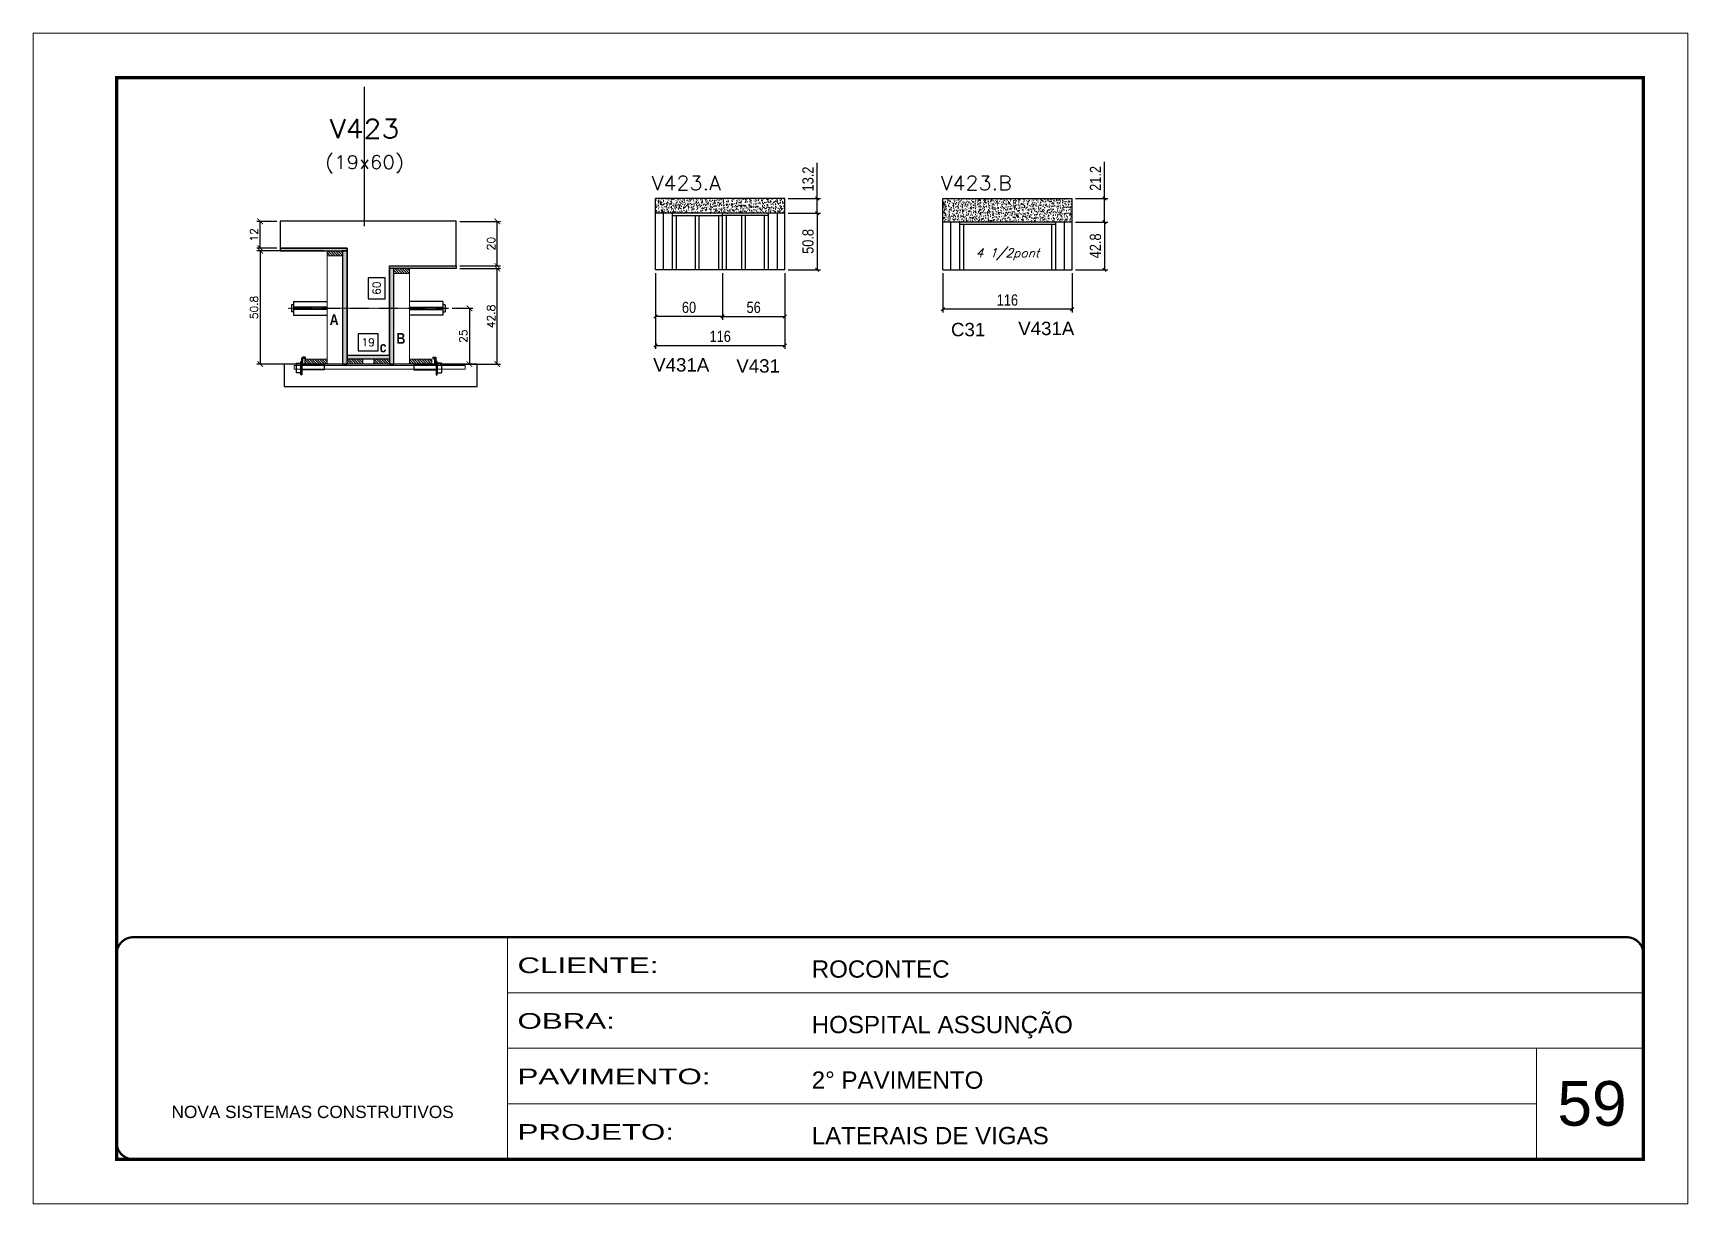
# Model space of a CAD drawing. Extents: x 137137 to 143418, y 10464 to 34486.
# Drawn here: x 140307 to 141792, y 17356 to 18406 of the extents above; entities that cross this region are included whole.
import ezdxf
from ezdxf.enums import TextEntityAlignment as Align

# ---------------------------------------------------------------- set-up
doc = ezdxf.new("R2010")
doc.units = 0
for name, pattern in [('CONTINUO', [0]), ('DASHED', [0.75, 0.5, -0.25]), ('HIDDEN', [0.375, 0.25, -0.125])]:
    doc.linetypes.add(name, pattern=pattern)
for name, color, linetype in [('5', 5, 'Continuous'), ('barrote', 251, 'Continuous'), ('COTA', 241, 'Continuous'), ('Cota Seção (2x)', 4, 'Continuous'), ('detalhes', 4, 'Continuous'), ('Painéis', 200, 'Continuous'), ('presilha', 1, 'Continuous'), ('SARR_2.2x7', 40, 'Continuous'), ('SARR_3.5x7', 81, 'Continuous'), ('TENSOR', 3, 'Continuous'), ('texto', 7, 'Continuous'), ('Texto de Titulo', 7, 'Continuous'), ('Texto Qtd Sarr', 242, 'Continuous')]:
    doc.layers.add(name, color=color, linetype=linetype)
for name, color, linetype, lineweight in [('CARIMBO', 255, 'Continuous', 9), ('CONCRETO', 251, 'Continuous', 25), ('Folhas', 255, 'Continuous', 9), ('Hachura', 251, 'Continuous', 9), ('Madeira', 126, 'Continuous', 18), ('SARRAFO DE PRESSAO', 251, 'DASHED', 9), ('SCO-___-LAJ', 2, 'Continuous', 0), ('Texto Seção', 7, 'Continuous', 15)]:
    doc.layers.add(name, color=color, linetype=linetype, lineweight=lineweight)
doc.styles.add('ARIAL', font='arial.ttf')
doc.styles.add('COTA TECNICA', font='techl___.ttf', dxfattribs={"height": 10})
doc.styles.add('REGUA-120', font='ROMANS.shx', dxfattribs={"height": 15})
doc.styles.add('Romans', font='romans.shx')
doc.styles.get("Standard").update_dxf_attribs({"font": 'arial.ttf'})
doc.styles.add('TECNICA', font='techb___.ttf', dxfattribs={"height": 10})
doc.styles.add('Tecnologia', font='')
doc.styles.get('Tecnologia').set_extended_font_data('Forgotten Futurist')
doc.dimstyles.new('Cota Seção (2x)', dxfattribs={"dimtxt": 7, "dimasz": 5, "dimexe": 3, "dimexo": 3, "dimgap": 2, "dimtad": 3, "dimdec": 1, "dimlfac": 0.5, "dimzin": 12, "dimdsep": 46, "dimtxsty": 'Romans', "dimblk": 'ARCHTICK', "dimcen": 0, "dimclrd": 4, "dimclre": 4, "dimclrt": 1, "dimadec": 1, "dimazin": 3, "dimtfac": 1, "dimtdec": 1, "dimtmove": 0, "dimatfit": 3, "dimldrblk": 'OBLIQUE', "dimfxl": 1, "dimtolj": 1, "dimtzin": 12, "dimarcsym": 0})
doc.dimstyles.new('Cota Seção interna', dxfattribs={"dimtxt": 7, "dimasz": 6, "dimexe": 0.18, "dimexo": 2, "dimgap": -4, "dimtad": 3, "dimdec": 1, "dimlfac": 0.5, "dimzin": 12, "dimdsep": 46, "dimtxsty": 'Romans', "dimblk": 'ARCHTICK', "dimcen": 0.09, "dimse1": 1, "dimse2": 1, "dimsd1": 1, "dimsd2": 1, "dimclrd": 180, "dimclre": 5, "dimclrt": 1, "dimadec": 0, "dimazin": 3, "dimtfac": 1, "dimtdec": 1, "dimtofl": 0, "dimtmove": 0, "dimatfit": 3, "dimldrblk": 'ARCHTICK', "dimfxl": 1, "dimtolj": 1, "dimtzin": 0, "dimarcsym": 0})
doc.dimstyles.new('PAINEL', dxfattribs={"dimtxt": 10, "dimasz": 3, "dimexe": 3, "dimexo": 3, "dimgap": 3, "dimtad": 1, "dimdec": 1, "dimzin": 12, "dimdsep": 46, "dimtxsty": 'COTA TECNICA', "dimblk1": 'OBLIQUE', "dimblk2": 'OBLIQUE', "dimsah": 1, "dimcen": 0.9, "dimclrd": 4, "dimclre": 4, "dimclrt": 240, "dimadec": 1, "dimazin": 3, "dimtfac": 1, "dimtdec": 1, "dimtmove": 0, "dimatfit": 3, "dimfxl": 1, "dimtolj": 1, "dimtzin": 12, "dimarcsym": 0})

msp = doc.modelspace()

# ---------------------------------------------------------------- texts
at = {"layer": '5', "linetype": 'Continuous'}
for s, rotation, p in [('V431A', 359.99996, (141191.32, 18134.86)), ('C31', 359.99996, (141131.01, 18133.88)), ('V431A', 0.00004, (140863.75, 18102.22)), ('V431', 0.00004, (140938.35, 18101.25))]:
    msp.add_text(s, height=12, rotation=rotation, dxfattribs=at).set_placement(p)
at = {"layer": 'CARIMBO', "style": 'ARIAL'}
msp.add_text('59', height=40, dxfattribs=at).set_placement((141675.15, 17425.87))
at = {"layer": 'detalhes', "style": 'TECNICA'}
for s, p in [('A', (140573.45, 18143.96)), ('B', (140633.41, 18127.12)), ('c', (140618.31, 18119.42))]:
    msp.add_text(s, height=9.6, dxfattribs=at).set_placement(p)
at = {"layer": 'texto', "color": 2, "insert": (141181.64, 18207.35), "char_height": 8, "attachment_point": 5, "style": 'Romans'}
msp.add_mtext('{\\Q19;\\C256;4 1/2pont}', dxfattribs=at)
at = {"layer": 'Texto Seção', "style": 'REGUA-120', "width": 1.05}
for s, p in [('V423.A', (140862.39, 18264.85)), ('V423.B', (141121.76, 18264.85))]:
    msp.add_text(s, height=13, dxfattribs=at).set_placement(p)

# ---------------------------------------------------------------- blocks, each defined once
blk = doc.blocks.new('9999999999')
at = {"color": 30, "linetype": 'CONTINUO'}
for p, q in [((98564.6, 34230.2), (98564.6, 34429.4)), ((98564.6, 34379.6), (99584, 34379.6)), ((98564.6, 34329.8), (99488, 34329.8)), ((99584, 34329.8), (99488, 34329.8)), ((99488, 34329.8), (99488, 34230.2)), ((98564.6, 34280), (99488, 34280))]:
    blk.add_line(p, q, dxfattribs=at)
at = {"color": 30, "linetype": 'CONTINUO', "const_width": 2}
blk.add_lwpolyline([(99584, 34230.2), (99584, 34414.4, 0.414214), (99569, 34429.4), (98229, 34429.4, 0.414214), (98214, 34414.4), (98214, 34245.2, 0.414214), (98229, 34230.2), (99584, 34230.2)], format="xyb", dxfattribs=at)
at = {"layer": 'Folhas'}
blk.add_lwpolyline([(98139, 34190.2), (99624, 34190.2), (99624, 35240.2), (98139, 35240.2)], close=True, dxfattribs=at)
at = {"layer": 'Folhas', "color": 30, "const_width": 3}
blk.add_lwpolyline([(98214, 34230.2), (99584, 34230.2), (99584, 35200.2), (98214, 35200.2)], close=True, dxfattribs=at)
at = {"color": 7, "linetype": 'Continuous', "ltscale": 5, "style": 'ARIAL'}
for s, height, p in [('ROCONTEC', 15.48, (98837.7, 34393.1)), ('HOSPITAL ASSUNÇÃO', 15.483, (98837.7, 34343.3)), ('2° PAVIMENTO', 15.483, (98837.7, 34293.5)), ('NOVA SISTEMAS CONSTRUTIVOS', 11.059, (98263.2, 34267.2)), ('LATERAIS DE VIGAS', 15.483, (98837.7, 34243.7))]:
    blk.add_text(s, height=height, dxfattribs=at).set_placement(p)
at = {"layer": 'Folhas', "color": 7, "style": 'Tecnologia', "width": 1.5}
for s, p in [('CLIENTE:', (98573.7, 34397.2)), ('OBRA:', (98573.7, 34347.3)), ('PAVIMENTO:', (98573.7, 34297.5)), ('PROJETO:', (98573.7, 34247.7))]:
    blk.add_text(s, height=14, dxfattribs=at).set_placement(p)
blk = doc.blocks.new('_ArchTick')
at = {"color": 0, "linetype": 'ByBlock', "const_width": 0.15}
blk.add_lwpolyline([(-0.5, -0.5), (0.5, 0.5)], dxfattribs=at)
blk = doc.blocks.new('*D1683')
at = {"layer": 'COTA', "color": 4, "lineweight": -2, "transparency": 16777216}
for p, q in [((140690.1, 18194.5), (140726.8, 18194.5)), ((140723.8, 18108.9), (140723.8, 18194.5)), ((140672.5, 18108.9), (140726.8, 18108.9))]:
    blk.add_line(p, q, dxfattribs=at)
at = {"layer": 'Defpoints', "color": 0, "transparency": 16777216}
for p in [(140687.1, 18194.5), (140723.8, 18194.5), (140669.5, 18108.9)]:
    blk.add_point(p, dxfattribs=at)
at = {"layer": 'COTA', "color": 4, "lineweight": -2, "transparency": 16777216, "xscale": 5, "yscale": 5, "zscale": 5}
for p, rotation in [((140723.8, 18194.5), 90), ((140723.8, 18108.9), 270)]:
    blk.add_blockref('_ArchTick', p, dxfattribs=dict(at, rotation=rotation))
at = {"layer": 'COTA', "color": 1, "transparency": 16777216, "insert": (140718.3, 18151.7), "char_height": 7, "attachment_point": 5, "rotation": 90, "style": 'Romans'}
blk.add_mtext('\\A1;42.8', dxfattribs=at)
blk = doc.blocks.new('_Oblique')
at = {"color": 0, "linetype": 'ByBlock', "lineweight": -2}
blk.add_line((-0.5, -0.5), (0.5, 0.5), dxfattribs=at)
blk = doc.blocks.new('*D1684')
at = {"layer": 'COTA', "color": 4, "lineweight": -2, "transparency": 16777216}
for p, q in [((140690.1, 18236.9), (140726.8, 18236.9)), ((140723.8, 18196.9), (140723.8, 18236.9)), ((140690.1, 18196.9), (140726.8, 18196.9))]:
    blk.add_line(p, q, dxfattribs=at)
at = {"layer": 'Defpoints', "color": 0, "transparency": 16777216}
for p in [(140687.1, 18236.9), (140723.8, 18236.9), (140687.1, 18196.9)]:
    blk.add_point(p, dxfattribs=at)
at = {"layer": 'COTA', "color": 4, "lineweight": -2, "transparency": 16777216, "xscale": 5, "yscale": 5, "zscale": 5}
for p, rotation in [((140723.8, 18236.9), 90), ((140723.8, 18196.9), 270)]:
    blk.add_blockref('_ArchTick', p, dxfattribs=dict(at, rotation=rotation))
at = {"layer": 'COTA', "color": 1, "transparency": 16777216, "insert": (140718.3, 18216.9), "char_height": 7, "attachment_point": 5, "rotation": 90, "style": 'Romans'}
blk.add_mtext('\\A1;20', dxfattribs=at)
blk = doc.blocks.new('*D1685')
at = {"layer": 'Cota Seção (2x)', "color": 180, "lineweight": -2, "transparency": 16777216}
for p, q in [((140623.1, 18186.4), (140608.1, 18186.4)), ((140608.1, 18186.4), (140608.1, 18167.4)), ((140623.1, 18167.4), (140623.1, 18186.4)), ((140608.1, 18167.4), (140623.1, 18167.4))]:
    blk.add_line(p, q, dxfattribs=at)
at = {"layer": 'Defpoints', "color": 0, "transparency": 16777216}
for p in [(140627.1, 18236.9), (140627.1, 18236.9), (140627.1, 18116.9)]:
    blk.add_point(p, dxfattribs=at)
at = {"layer": 'Cota Seção (2x)', "color": 1, "transparency": 16777216, "insert": (140615.6, 18176.9), "char_height": 7, "attachment_point": 5, "rotation": 90, "style": 'Romans'}
blk.add_mtext('\\A1;60', dxfattribs=at)
blk = doc.blocks.new('PRESILHA METÁLICA 1')
at = {"layer": 'presilha'}
for p, q in [((0, 13), (6, 13)), ((0, 13), (0, 0)), ((6, 0), (0, 0)), ((6, 15.5), (7.5, 15.5)), ((6, -2.5), (6, 15.5)), ((6, 13), (6, 0)), ((7.5, 10.6), (7.5, 19.9)), ((7.5, 15.5), (7.5, -2.5)), ((37.5, 4.1), (7.5, 4.1)), ((12, 21), (8.6, 21)), ((9, 11.6), (9, 18.9)), ((12, 19.5), (9.6, 19.5)), ((37.5, 11), (9.6, 11)), ((12, 21), (12, 19.5)), ((37.5, 11), (37.5, 4.1)), ((7.5, -2.5), (6, -2.5))]:
    blk.add_line(p, q, dxfattribs=at)
for centre, radius, start, end in [((8.6, 19.9), 1.14, 90, 180), ((9.6, 18.9), 0.57, 90, 180), ((9.6, 11.6), 0.57, 180, 270)]:
    blk.add_arc(centre, radius, start, end, dxfattribs=at)
blk = doc.blocks.new('*D1686')
at = {"layer": 'Cota Seção (2x)', "color": 180, "lineweight": -2, "transparency": 16777216}
for p, q in [((140617.1, 18135.9), (140599.1, 18135.9)), ((140599.1, 18135.9), (140599.1, 18120.9)), ((140617.1, 18120.9), (140617.1, 18135.9)), ((140599.1, 18120.9), (140617.1, 18120.9))]:
    blk.add_line(p, q, dxfattribs=at)
at = {"layer": 'Defpoints', "color": 0, "transparency": 16777216}
for p in [(140589.1, 18108.9), (140627.1, 18116.9), (140627.1, 18108.9)]:
    blk.add_point(p, dxfattribs=at)
at = {"layer": 'Cota Seção (2x)', "color": 1, "transparency": 16777216, "insert": (140608.1, 18128.4), "char_height": 7, "attachment_point": 5, "style": 'Romans'}
blk.add_mtext('\\A1;19', dxfattribs=at)
blk = doc.blocks.new('*D1687')
at = {"layer": 'COTA', "color": 4, "lineweight": -2, "transparency": 16777216}
for p, q in [((140568.1, 18210.5), (140508.1, 18210.5)), ((140511.1, 18210.5), (140511.1, 18108.9)), ((140568.1, 18108.9), (140508.1, 18108.9))]:
    blk.add_line(p, q, dxfattribs=at)
at = {"layer": 'Defpoints', "color": 0, "transparency": 16777216}
for p in [(140571.1, 18210.5), (140511.1, 18108.9), (140571.1, 18108.9)]:
    blk.add_point(p, dxfattribs=at)
at = {"layer": 'COTA', "color": 4, "lineweight": -2, "transparency": 16777216, "xscale": 5, "yscale": 5, "zscale": 5}
for p, rotation in [((140511.1, 18210.5), 90), ((140511.1, 18108.9), 270)]:
    blk.add_blockref('_ArchTick', p, dxfattribs=dict(at, rotation=rotation))
at = {"layer": 'COTA', "color": 1, "transparency": 16777216, "insert": (140505.6, 18159.7), "char_height": 7, "attachment_point": 5, "rotation": 90, "style": 'Romans'}
blk.add_mtext('\\A1;50.8', dxfattribs=at)
blk = doc.blocks.new('*D1688')
at = {"layer": 'COTA', "color": 4, "lineweight": -2, "transparency": 16777216}
for p, q in [((140683.4, 18158.9), (140701.9, 18158.9)), ((140698.9, 18158.9), (140698.9, 18108.9)), ((140683.4, 18108.9), (140701.9, 18108.9))]:
    blk.add_line(p, q, dxfattribs=at)
at = {"layer": 'Defpoints', "color": 0, "transparency": 16777216}
for p in [(140680.4, 18158.9), (140680.4, 18108.9), (140698.9, 18108.9)]:
    blk.add_point(p, dxfattribs=at)
at = {"layer": 'COTA', "color": 4, "lineweight": -2, "transparency": 16777216, "xscale": 5, "yscale": 5, "zscale": 5}
for p, rotation in [((140698.9, 18158.9), 90), ((140698.9, 18108.9), 270)]:
    blk.add_blockref('_ArchTick', p, dxfattribs=dict(at, rotation=rotation))
at = {"layer": 'COTA', "color": 1, "transparency": 16777216, "insert": (140693.4, 18133.9), "char_height": 7, "attachment_point": 5, "rotation": 90, "style": 'Romans'}
blk.add_mtext('\\A1;25', dxfattribs=at)
blk = doc.blocks.new('titulo1')
at = {"layer": 'Defpoints', "color": 252, "linetype": 'HIDDEN', "ltscale": 2}
blk.add_line((0, 0), (0, 125), dxfattribs=at)
at = {"layer": 'Defpoints', "style": 'Romans', "oblique": 15}
blk.add_attdef('FOLHA', text='', height=10, dxfattribs=at).set_placement((0, 15.6), align=Align.MIDDLE_CENTER)
at = {"layer": 'Texto Qtd Sarr', "color": 3, "style": 'Romans', "oblique": 15}
for tag, height, p in [('TITULO', 17, (0, 71.4)), ('SEÇÃO', 12, (0, 41.5))]:
    blk.add_attdef(tag, text='', height=height, dxfattribs=at).set_placement(p, align=Align.MIDDLE_CENTER)
blk = doc.blocks.new('*D2008')
at = {"layer": 'COTA', "color": 4, "lineweight": -2, "transparency": 16777216}
for p, q in [((140526.1, 18236.9), (140508.1, 18236.9)), ((140511.1, 18212.9), (140511.1, 18236.9)), ((140526.1, 18212.9), (140508.1, 18212.9))]:
    blk.add_line(p, q, dxfattribs=at)
at = {"layer": 'Defpoints', "color": 0, "transparency": 16777216}
for p in [(140511.1, 18236.9), (140529.1, 18236.9), (140529.1, 18212.9)]:
    blk.add_point(p, dxfattribs=at)
at = {"layer": 'COTA', "color": 4, "lineweight": -2, "transparency": 16777216, "xscale": 5, "yscale": 5, "zscale": 5}
for p, rotation in [((140511.1, 18236.9), 90), ((140511.1, 18212.9), 270)]:
    blk.add_blockref('_ArchTick', p, dxfattribs=dict(at, rotation=rotation))
at = {"layer": 'COTA', "color": 1, "transparency": 16777216, "insert": (140505.6, 18224.9), "char_height": 7, "attachment_point": 5, "rotation": 90, "style": 'Romans'}
blk.add_mtext('\\A1;12', dxfattribs=at)
blk = doc.blocks.new('*D2009')
at = {"layer": 'COTA', "color": 4, "lineweight": -2, "ltscale": 25, "transparency": 16777216}
for p, q in [((140865.8, 18190.5), (140865.8, 18122.6)), ((140981.9, 18190.5), (140981.9, 18122.6)), ((140865.8, 18125.6), (140981.9, 18125.6))]:
    blk.add_line(p, q, dxfattribs=at)
at = {"layer": 'Defpoints', "color": 0, "ltscale": 25, "transparency": 16777216}
for p in [(140865.8, 18193.5), (140981.9, 18193.5), (140981.9, 18125.6)]:
    blk.add_point(p, dxfattribs=at)
at = {"layer": 'COTA', "color": 4, "lineweight": -2, "ltscale": 25, "transparency": 16777216, "xscale": 3, "yscale": 3, "zscale": 3, "rotation": 180}
blk.add_blockref('_Oblique', (140865.8, 18125.6), dxfattribs=at)
at = {"layer": 'COTA', "color": 4, "lineweight": -2, "ltscale": 25, "transparency": 16777216, "xscale": 3, "yscale": 3, "zscale": 3}
blk.add_blockref('_Oblique', (140981.9, 18125.6), dxfattribs=at)
at = {"layer": 'COTA', "color": 240, "ltscale": 25, "transparency": 16777216, "insert": (140923.9, 18133.7), "char_height": 10, "attachment_point": 5, "style": 'COTA TECNICA'}
blk.add_mtext('\\A1;116', dxfattribs=at)
blk = doc.blocks.new('*D1689')
at = {"layer": 'COTA', "color": 4, "lineweight": -2, "ltscale": 25, "transparency": 16777216}
for p, q in [((140865.8, 18190.5), (140865.8, 18148.6)), ((140925.9, 18190.5), (140925.9, 18148.6)), ((140925.9, 18151.6), (140865.8, 18151.6))]:
    blk.add_line(p, q, dxfattribs=at)
at = {"layer": 'Defpoints', "color": 0, "ltscale": 25, "transparency": 16777216}
for p in [(140865.8, 18193.5), (140925.9, 18193.5), (140865.8, 18151.6)]:
    blk.add_point(p, dxfattribs=at)
at = {"layer": 'COTA', "color": 4, "lineweight": -2, "ltscale": 25, "transparency": 16777216, "xscale": 3, "yscale": 3, "zscale": 3, "rotation": 180}
blk.add_blockref('_Oblique', (140865.8, 18151.6), dxfattribs=at)
at = {"layer": 'COTA', "color": 4, "lineweight": -2, "ltscale": 25, "transparency": 16777216, "xscale": 3, "yscale": 3, "zscale": 3}
blk.add_blockref('_Oblique', (140925.9, 18151.6), dxfattribs=at)
at = {"layer": 'COTA', "color": 240, "ltscale": 25, "transparency": 16777216, "insert": (140895.9, 18159.7), "char_height": 10, "attachment_point": 5, "style": 'COTA TECNICA'}
blk.add_mtext('\\A1;60', dxfattribs=at)
blk = doc.blocks.new('*D2010')
at = {"layer": 'COTA', "color": 4, "lineweight": -2, "ltscale": 25, "transparency": 16777216}
for p, q in [((140984.9, 18244.3), (141013.9, 18244.3)), ((141010.9, 18244.3), (141010.9, 18193.5)), ((140984.9, 18193.5), (141013.9, 18193.5))]:
    blk.add_line(p, q, dxfattribs=at)
at = {"layer": 'Defpoints', "color": 0, "ltscale": 25, "transparency": 16777216}
for p in [(140981.9, 18244.3), (140981.9, 18193.5), (141010.9, 18193.5)]:
    blk.add_point(p, dxfattribs=at)
at = {"layer": 'COTA', "color": 4, "lineweight": -2, "ltscale": 25, "transparency": 16777216, "xscale": 3, "yscale": 3, "zscale": 3}
for p, rotation in [((141010.9, 18244.3), 90), ((141010.9, 18193.5), 270)]:
    blk.add_blockref('_Oblique', p, dxfattribs=dict(at, rotation=rotation))
at = {"layer": 'COTA', "color": 240, "ltscale": 25, "transparency": 16777216, "insert": (141002.7, 18218.9), "char_height": 10, "attachment_point": 5, "rotation": 90, "style": 'COTA TECNICA'}
blk.add_mtext('\\A1;50.8', dxfattribs=at)
blk = doc.blocks.new('*D2011')
at = {"layer": 'COTA', "color": 4, "lineweight": -2, "ltscale": 25, "transparency": 16777216}
for p, q in [((141010.9, 18257.5), (141010.9, 18289.3)), ((140984.9, 18257.5), (141013.9, 18257.5)), ((141010.9, 18244.3), (141010.9, 18257.5)), ((140984.9, 18244.3), (141013.9, 18244.3))]:
    blk.add_line(p, q, dxfattribs=at)
at = {"layer": 'Defpoints', "color": 0, "ltscale": 25, "transparency": 16777216}
for p in [(140981.9, 18257.5), (141010.9, 18257.5), (140981.9, 18244.3)]:
    blk.add_point(p, dxfattribs=at)
at = {"layer": 'COTA', "color": 4, "lineweight": -2, "ltscale": 25, "transparency": 16777216, "xscale": 3, "yscale": 3, "zscale": 3}
for p, rotation in [((141010.9, 18257.5), 90), ((141010.9, 18244.3), 270)]:
    blk.add_blockref('_Oblique', p, dxfattribs=dict(at, rotation=rotation))
at = {"layer": 'COTA', "color": 240, "ltscale": 25, "transparency": 16777216, "insert": (141002.7, 18274.9), "char_height": 10, "attachment_point": 5, "rotation": 90, "style": 'COTA TECNICA'}
blk.add_mtext('\\A1;13.2', dxfattribs=at)
blk = doc.blocks.new('*D1661')
at = {"layer": 'COTA', "color": 4, "lineweight": -2, "ltscale": 25, "transparency": 16777216}
for p, q in [((140925.9, 18190.5), (140925.9, 18148.6)), ((140981.9, 18190.5), (140981.9, 18148.6)), ((140925.9, 18151.6), (140981.9, 18151.6))]:
    blk.add_line(p, q, dxfattribs=at)
at = {"layer": 'Defpoints', "color": 0, "ltscale": 25, "transparency": 16777216}
for p in [(140925.9, 18193.5), (140981.9, 18193.5), (140981.9, 18151.6)]:
    blk.add_point(p, dxfattribs=at)
at = {"layer": 'COTA', "color": 4, "lineweight": -2, "ltscale": 25, "transparency": 16777216, "xscale": 3, "yscale": 3, "zscale": 3, "rotation": 180}
blk.add_blockref('_Oblique', (140925.9, 18151.6), dxfattribs=at)
at = {"layer": 'COTA', "color": 4, "lineweight": -2, "ltscale": 25, "transparency": 16777216, "xscale": 3, "yscale": 3, "zscale": 3}
blk.add_blockref('_Oblique', (140981.9, 18151.6), dxfattribs=at)
at = {"layer": 'COTA', "color": 240, "ltscale": 25, "transparency": 16777216, "insert": (140953.9, 18159.7), "char_height": 10, "attachment_point": 5, "style": 'COTA TECNICA'}
blk.add_mtext('\\A1;56', dxfattribs=at)
blk = doc.blocks.new('*D2012')
at = {"layer": 'COTA', "color": 4, "lineweight": -2, "ltscale": 25, "transparency": 16777216}
for p, q in [((141123.6, 18190.5), (141123.6, 18155.2)), ((141239.7, 18190.5), (141239.7, 18155.2)), ((141239.7, 18158.2), (141123.6, 18158.2))]:
    blk.add_line(p, q, dxfattribs=at)
at = {"layer": 'Defpoints', "color": 0, "ltscale": 25, "transparency": 16777216}
for p in [(141123.6, 18193.5), (141239.7, 18193.5), (141123.6, 18158.2)]:
    blk.add_point(p, dxfattribs=at)
at = {"layer": 'COTA', "color": 4, "lineweight": -2, "ltscale": 25, "transparency": 16777216, "xscale": 3, "yscale": 3, "zscale": 3, "rotation": 180}
blk.add_blockref('_Oblique', (141123.6, 18158.2), dxfattribs=at)
at = {"layer": 'COTA', "color": 4, "lineweight": -2, "ltscale": 25, "transparency": 16777216, "xscale": 3, "yscale": 3, "zscale": 3}
blk.add_blockref('_Oblique', (141239.7, 18158.2), dxfattribs=at)
at = {"layer": 'COTA', "color": 240, "ltscale": 25, "transparency": 16777216, "insert": (141181.6, 18166.3), "char_height": 10, "attachment_point": 5, "style": 'COTA TECNICA'}
blk.add_mtext('\\A1;116', dxfattribs=at)
blk = doc.blocks.new('*D1662')
at = {"layer": 'COTA', "color": 4, "lineweight": -2, "ltscale": 25, "transparency": 16777216}
for p, q in [((141242.7, 18236.3), (141271.7, 18236.3)), ((141268.7, 18236.3), (141268.7, 18193.5)), ((141242.7, 18193.5), (141271.7, 18193.5))]:
    blk.add_line(p, q, dxfattribs=at)
at = {"layer": 'Defpoints', "color": 0, "ltscale": 25, "transparency": 16777216}
for p in [(141239.7, 18236.3), (141239.7, 18193.5), (141268.7, 18193.5)]:
    blk.add_point(p, dxfattribs=at)
at = {"layer": 'COTA', "color": 4, "lineweight": -2, "ltscale": 25, "transparency": 16777216, "xscale": 3, "yscale": 3, "zscale": 3}
for p, rotation in [((141268.7, 18236.3), 90), ((141268.7, 18193.5), 270)]:
    blk.add_blockref('_Oblique', p, dxfattribs=dict(at, rotation=rotation))
at = {"layer": 'COTA', "color": 240, "ltscale": 25, "transparency": 16777216, "insert": (141260.6, 18214.9), "char_height": 10, "attachment_point": 5, "rotation": 90, "style": 'COTA TECNICA'}
blk.add_mtext('\\A1;42.8', dxfattribs=at)
blk = doc.blocks.new('*D1663')
at = {"layer": 'COTA', "color": 4, "lineweight": -2, "ltscale": 25, "transparency": 16777216}
for p, q in [((141268.7, 18257.5), (141268.7, 18290.3)), ((141242.7, 18257.5), (141271.7, 18257.5)), ((141268.7, 18236.3), (141268.7, 18257.5)), ((141242.7, 18236.3), (141271.7, 18236.3))]:
    blk.add_line(p, q, dxfattribs=at)
at = {"layer": 'Defpoints', "color": 0, "ltscale": 25, "transparency": 16777216}
for p in [(141239.7, 18257.5), (141268.7, 18257.5), (141239.7, 18236.3)]:
    blk.add_point(p, dxfattribs=at)
at = {"layer": 'COTA', "color": 4, "lineweight": -2, "ltscale": 25, "transparency": 16777216, "xscale": 3, "yscale": 3, "zscale": 3}
for p, rotation in [((141268.7, 18257.5), 90), ((141268.7, 18236.3), 270)]:
    blk.add_blockref('_Oblique', p, dxfattribs=dict(at, rotation=rotation))
at = {"layer": 'COTA', "color": 240, "ltscale": 25, "transparency": 16777216, "insert": (141260.6, 18275.4), "char_height": 10, "attachment_point": 5, "rotation": 90, "style": 'COTA TECNICA'}
blk.add_mtext('\\A1;21.2', dxfattribs=at)

# ---------------------------------------------------------------- dimensions: what is measured, and where the dimension line sits
at = {"layer": 'COTA', "ltscale": 25}
for base, p1, p2, angle, picture, middle in [((141010.87, 18257.54), (140981.88, 18244.34), (140981.88, 18257.54), 90, '*D2011', (141002.65, 18274.91)), ((141268.65, 18257.54), (141239.66, 18236.34), (141239.66, 18257.54), 90, '*D1663', (141260.59, 18275.4)), ((141010.87, 18193.54), (140981.88, 18244.34), (140981.88, 18193.54), 90, '*D2010', (141002.74, 18218.94)), ((141268.65, 18193.54), (141239.66, 18236.34), (141239.66, 18193.54), 90, '*D1662', (141260.56, 18214.94)), ((140981.88, 18125.58), (140865.84, 18193.54), (140981.88, 18193.54), 180, '*D2009', (140923.86, 18133.68))]:
    dim = msp.add_linear_dim(base=base, p1=p1, p2=p2, angle=angle, dimstyle='PAINEL', dxfattribs=at)
    dim.commit()
    dim.dimension.update_dxf_attribs({"geometry": picture, "text_midpoint": middle})
at = {"layer": 'COTA'}
for base, p1, p2, picture, middle in [((140511.08, 18236.93), (140529.05, 18212.93), (140529.05, 18236.93), '*D2008', (140505.58, 18224.93)), ((140723.77, 18236.93), (140687.05, 18196.93), (140687.05, 18236.93), '*D1684', (140718.27, 18216.93)), ((140511.08, 18108.93), (140571.05, 18210.53), (140571.05, 18108.93), '*D1687', (140505.58, 18159.73)), ((140723.77, 18194.53), (140669.45, 18108.93), (140687.05, 18194.53), '*D1683', (140718.27, 18151.73)), ((140698.91, 18108.93), (140680.36, 18158.9), (140680.36, 18108.93), '*D1688', (140693.41, 18133.91))]:
    dim = msp.add_linear_dim(base=base, p1=p1, p2=p2, angle=90, dimstyle='Cota Seção (2x)', dxfattribs=at)
    dim.commit()
    dim.dimension.update_dxf_attribs({"geometry": picture, "text_midpoint": middle})
at = {"layer": 'COTA', "ltscale": 25}
dim = msp.add_linear_dim(base=(140865.84, 18151.56), p1=(140925.88, 18193.54), p2=(140865.84, 18193.54), angle=180, dimstyle='PAINEL', override={"dimtmove": 1}, dxfattribs=at)
dim.commit()
dim.dimension.update_dxf_attribs({"geometry": '*D1689', "text_midpoint": (140895.86, 18159.67)})
for base, p1, p2, picture, middle in [((140981.88, 18151.56), (140925.88, 18193.54), (140981.88, 18193.54), '*D1661', (140953.88, 18159.67)), ((141123.62, 18158.21), (141239.66, 18193.54), (141123.62, 18193.54), '*D2012', (141181.64, 18166.31))]:
    dim = msp.add_linear_dim(base=base, p1=p1, p2=p2, dimstyle='PAINEL', dxfattribs=at)
    dim.commit()
    dim.dimension.update_dxf_attribs({"geometry": picture, "text_midpoint": middle})
at = {"layer": 'Cota Seção (2x)'}
dim = msp.add_linear_dim(base=(140627.05, 18236.93), p1=(140627.05, 18116.93), p2=(140627.05, 18236.93), angle=90, dimstyle='Cota Seção interna', dxfattribs=at)
dim.commit()
dim.dimension.update_dxf_attribs({"geometry": '*D1685', "text_midpoint": (140627.05, 18176.93), "dimtype": 160})
dim = msp.add_linear_dim(base=(140627.05, 18116.93), p1=(140589.05, 18108.93), p2=(140627.05, 18108.93), dimstyle='Cota Seção interna', dxfattribs=at)
dim.commit()
dim.dimension.update_dxf_attribs({"geometry": '*D1686', "text_midpoint": (140608.05, 18128.43)})

# ---------------------------------------------------------------- hatches: boundary and pattern name
at = {"layer": 'COTA', "linetype": 'ByBlock'}
h = msp.add_hatch(dxfattribs=at)
h.set_pattern_fill('AR-CONC', color=256, scale=0.03)
h.set_pattern_definition([(50, (217.3435, 286.2158), (5.46554007, -0.47817257), [0.5715, -6.2865]), (355, (217.3435, 286.216), (-1.05730264, 5.73170536), [0.4572, -5.02921753]), (100.4514447, (217.799, 286.176), (4.40823741, 5.25353256), [0.48570026, -5.34270734]), (46.1842, (217.3435, 287.74), (8.13237123, -1.26126984), [0.85725, -9.42975]), (96.6355576, (218.021, 287.635), (7.122124, 7.42278374), [0.7285507, -8.01406824]), (351.184151, (217.3435, 287.74), (7.122124, 7.42278374), [0.685799, -7.54379196]), (21, (218.1055, 287.3588), (4.54843174, -3.06795595), [0.5715, -6.2865]), (326, (218.1055, 287.359), (1.85406085, 5.52563898), [0.4572, -5.0292]), (71.451445, (218.4845, 287.103), (6.40249258, 2.45768307), [0.48570026, -5.34269813]), (37.5, (217.3435, 286.2158), (0.092658098, 2.536651166), [0, -4.96824, 0, -5.1054, 0, -5.04825]), (7.5, (217.3435, 286.2158), (2.004589875, 3.005417245), [0, -2.91084, 0, -4.85394, 0, -1.92405]), (327.5, (215.6442, 286.2158), (4.067717855, -0.17186232), [0, -1.905, 0, -5.9436, 0, -7.8867]), (317.5, (214.8822, 286.2158), (4.44387544, 0.76279473), [0, -2.4765, 0, -3.94716, 0, -5.6007])])
h.paths.add_polyline_path([(140865.84, 18257.54), (140865.84, 18244.34), (140981.88, 18244.34), (140981.88, 18257.54)])
h = msp.add_hatch(dxfattribs=at)
h.set_pattern_fill('AR-CONC', color=256, scale=0.03)
h.set_pattern_definition([(50, (128.483, 278.2158), (5.46554007, -0.47817257), [0.5715, -6.2865]), (355, (128.483, 278.216), (-1.05730264, 5.73170536), [0.4572, -5.02921753]), (100.4514447, (128.9385, 278.176), (4.40823741, 5.25353256), [0.48570026, -5.34270734]), (46.1842, (128.483, 279.74), (8.13237123, -1.26126984), [0.85725, -9.42975]), (96.6355576, (129.161, 279.635), (7.122124, 7.42278374), [0.7285507, -8.01406824]), (351.184151, (128.483, 279.74), (7.122124, 7.42278374), [0.685799, -7.54379196]), (21, (129.245, 279.3588), (4.54843174, -3.06795595), [0.5715, -6.2865]), (326, (129.245, 279.359), (1.85406085, 5.52563898), [0.4572, -5.0292]), (71.451445, (129.624, 279.103), (6.40249258, 2.45768307), [0.48570026, -5.34269813]), (37.5, (128.483, 278.2158), (0.092658098, 2.536651166), [0, -4.96824, 0, -5.1054, 0, -5.04825]), (7.5, (128.483, 278.2158), (2.004589875, 3.005417245), [0, -2.91084, 0, -4.85394, 0, -1.92405]), (327.5, (126.7837, 278.2158), (4.067717855, -0.17186232), [0, -1.905, 0, -5.9436, 0, -7.8867]), (317.5, (126.0217, 278.2158), (4.44387544, 0.76279473), [0, -2.4765, 0, -3.94716, 0, -5.6007])])
h.paths.add_polyline_path([(141239.66, 18236.34), (141239.66, 18257.54), (141123.62, 18257.54), (141123.62, 18236.34)])
at = {"layer": 'Hachura'}
h = msp.add_hatch(color=256, dxfattribs=at)
h.dxf.hatch_style = 1
h.paths.add_polyline_path([(140589.05, 18210.53), (140589.05, 18212.93), (140529.05, 18212.93), (140529.05, 18210.53)])
h = msp.add_hatch(dxfattribs=at)
h.set_pattern_fill('ANSI31', color=256, scale=0.5, angle=270, style=0)
h.set_pattern_definition([(315, (163476.8722, 9902.882), (1.12253202, 1.12253202), [])])
h.paths.add_polyline_path([(140571.05, 18206.13), (140571.05, 18210.53), (140585.05, 18210.53), (140585.05, 18206.13)])
h = msp.add_hatch(color=256, dxfattribs=at)
h.dxf.hatch_style = 1
h.paths.add_polyline_path([(140589.05, 18210.53), (140585.05, 18210.53), (140585.05, 18108.93), (140589.05, 18108.93)])
h = msp.add_hatch(color=256, dxfattribs=at)
h.dxf.hatch_style = 1
h.paths.add_polyline_path([(140627.05, 18194.53), (140627.05, 18196.93), (140687.05, 18196.93), (140687.05, 18194.53)])
h = msp.add_hatch(color=256, dxfattribs=at)
h.dxf.hatch_style = 1
h.paths.add_polyline_path([(140631.05, 18194.53), (140627.05, 18194.53), (140627.05, 18108.93), (140631.05, 18108.93)])
h = msp.add_hatch(dxfattribs=at)
h.set_pattern_fill('ANSI31', color=256, scale=0.5, angle=270, style=0)
h.set_pattern_definition([(315, (163536.8722, 9886.882), (1.12253202, 1.12253202), [])])
h.paths.add_polyline_path([(140631.05, 18190.13), (140631.05, 18194.53), (140645.05, 18194.53), (140645.05, 18190.13)])
h = msp.add_hatch(dxfattribs=at)
h.set_pattern_fill('ANSI31', color=256, scale=0.5, angle=270, style=0)
h.set_pattern_definition([(315, (163442.8722, 9879.282), (1.12253202, 1.12253202), [])])
h.paths.add_polyline_path([(140571.05, 18108.93), (140571.05, 18113.33), (140551.05, 18113.33), (140551.05, 18108.93)])
h = msp.add_hatch(color=256, dxfattribs=at)
h.dxf.hatch_style = 1
h.paths.add_polyline_path([(140589.05, 18113.33), (140589.05, 18116.93), (140627.05, 18116.93), (140627.05, 18113.33)])
h = msp.add_hatch(dxfattribs=at)
h.set_pattern_fill('ANSI31', color=256, scale=0.5, angle=270, style=0)
h.set_pattern_definition([(315, (163545.6743, 9879.282), (1.12253202, 1.12253202), [])])
h.paths.add_polyline_path([(140589.05, 18108.93), (140589.05, 18113.33), (140603.05, 18113.33), (140603.05, 18108.93)])
h = msp.add_hatch(dxfattribs=at)
h.set_pattern_fill('ANSI31', color=256, scale=0.5, angle=270, style=0)
h.set_pattern_definition([(315, (163545.6722, 9879.282), (1.12253202, 1.12253202), [])])
h.paths.add_polyline_path([(140627.05, 18108.93), (140627.05, 18113.33), (140613.05, 18113.33), (140613.05, 18108.93)])
h = msp.add_hatch(dxfattribs=at)
h.set_pattern_fill('ANSI31', color=256, scale=0.5, angle=270, style=0)
h.set_pattern_definition([(315, (163536.8722, 9879.282), (1.12253202, 1.12253202), [])])
h.paths.add_polyline_path([(140665.05, 18108.93), (140665.05, 18113.33), (140645.05, 18113.33), (140645.05, 18108.93)])

# ---------------------------------------------------------------- linework, layer by layer
at = {"ltscale": 3}
for p, q in [((140539.05, 18161.9), (140539.05, 18155.9)), ((140541.05, 18161.9), (140539.05, 18161.9)), ((140541.05, 18164.9), (140541.05, 18152.9)), ((140541.05, 18164.9), (140571.05, 18164.9)), ((140675.05, 18164.9), (140645.05, 18164.9)), ((140675.05, 18164.9), (140675.05, 18152.9)), ((140677.05, 18161.9), (140675.05, 18161.9)), ((140677.05, 18161.9), (140677.05, 18155.9)), ((140541.05, 18155.9), (140539.05, 18155.9)), ((140571.05, 18159.9), (140541.05, 18159.9)), ((140571.05, 18157.9), (140541.05, 18157.9)), ((140541.05, 18152.9), (140571.05, 18152.9)), ((140645.05, 18159.9), (140675.05, 18159.9)), ((140645.05, 18157.9), (140675.05, 18157.9)), ((140675.05, 18152.9), (140645.05, 18152.9)), ((140675.05, 18155.9), (140677.05, 18155.9))]:
    msp.add_line(p, q, dxfattribs=at)
at = {"layer": 'barrote'}
msp.add_lwpolyline([(140532.69, 18088.93), (140705.66, 18088.93), (140705.66, 18108.93), (140532.69, 18108.93)], close=True, dxfattribs=at)
at = {"layer": 'CONCRETO'}
msp.add_lwpolyline([(140589.05, 18212.93), (140589.05, 18113.33), (140589.05, 18113.33), (140589.05, 18116.93), (140627.05, 18116.93), (140627.05, 18196.93), (140687.05, 18196.93), (140687.05, 18236.93), (140627.05, 18236.93), (140627.05, 18236.93), (140589.05, 18236.93), (140529.05, 18236.93), (140529.05, 18212.93)], close=True, dxfattribs=at)
at = {"layer": 'COTA', "linetype": 'ByBlock'}
for p, q in [((140981.88, 18257.54), (140865.84, 18257.54)), ((140865.84, 18244.34), (140865.84, 18257.54)), ((140981.88, 18244.34), (140981.88, 18257.54)), ((141123.62, 18257.54), (141239.66, 18257.54)), ((141123.62, 18236.34), (141123.62, 18257.54)), ((141239.66, 18236.34), (141239.66, 18257.54))]:
    msp.add_line(p, q, dxfattribs=at)
at = {"layer": 'Madeira'}
for points in [[(140571.05, 18206.13), (140571.05, 18210.53), (140585.05, 18210.53), (140585.05, 18206.13)], [(140571.05, 18210.53), (140585.05, 18210.53), (140585.05, 18108.93), (140571.05, 18108.93)], [(140631.05, 18190.13), (140631.05, 18194.53), (140645.05, 18194.53), (140645.05, 18190.13)], [(140631.05, 18194.53), (140645.05, 18194.53), (140645.05, 18108.93), (140631.05, 18108.93)], [(140571.05, 18108.93), (140571.05, 18113.33), (140551.05, 18113.33), (140551.05, 18108.93)], [(140589.05, 18108.93), (140589.05, 18113.33), (140603.05, 18113.33), (140603.05, 18108.93)], [(140627.05, 18108.93), (140627.05, 18113.33), (140613.05, 18113.33), (140613.05, 18108.93)], [(140665.05, 18108.93), (140665.05, 18113.33), (140645.05, 18113.33), (140645.05, 18108.93)]]:
    msp.add_lwpolyline(points, close=True, dxfattribs=at)
at = {"layer": 'Painéis'}
for p, q in [((140981.88, 18244.34), (140865.84, 18244.34)), ((141123.62, 18236.34), (141239.66, 18236.34)), ((140981.88, 18193.54), (140865.84, 18193.54)), ((141123.62, 18193.54), (141239.66, 18193.54))]:
    msp.add_line(p, q, dxfattribs=at)
at = {"layer": 'Painéis', "ltscale": 25}
for p, q in [((140865.84, 18193.54), (140865.84, 18244.34)), ((140925.88, 18193.54), (140925.88, 18244.34)), ((140981.88, 18193.54), (140981.88, 18244.34)), ((141123.62, 18193.54), (141123.62, 18236.34)), ((141239.66, 18193.54), (141239.66, 18236.34))]:
    msp.add_line(p, q, dxfattribs=at)
at = {"layer": 'Painéis'}
for points in [[(140589.05, 18210.53), (140589.05, 18212.93), (140529.05, 18212.93), (140529.05, 18210.53)], [(140589.05, 18210.53), (140585.05, 18210.53), (140585.05, 18108.93), (140589.05, 18108.93)], [(140627.05, 18194.53), (140627.05, 18196.93), (140687.05, 18196.93), (140687.05, 18194.53)], [(140631.05, 18194.53), (140627.05, 18194.53), (140627.05, 18108.93), (140631.05, 18108.93)], [(140589.05, 18113.33), (140589.05, 18116.93), (140627.05, 18116.93), (140627.05, 18113.33)]]:
    msp.add_lwpolyline(points, close=True, dxfattribs=at)
at = {"layer": 'SARR_2.2x7', "linetype": 'Continuous'}
for p, q in [((140872.84, 18244.34), (140872.84, 18193.54)), ((140880.84, 18242.14), (140925.88, 18242.14)), ((140966.88, 18242.14), (140925.88, 18242.14)), ((140974.88, 18244.34), (140974.88, 18193.54)), ((141130.62, 18236.34), (141130.62, 18193.54)), ((141232.66, 18236.34), (141232.66, 18193.54)), ((141224.66, 18234.14), (141138.62, 18234.14))]:
    msp.add_line(p, q, dxfattribs=at)
at = {"layer": 'SARR_3.5x7'}
for p, q in [((140880.84, 18244.34), (140880.84, 18193.54)), ((140884.34, 18242.14), (140884.34, 18193.54)), ((140884.36, 18242.14), (140884.36, 18193.54)), ((140901.34, 18242.14), (140901.34, 18193.54)), ((140904.84, 18242.14), (140904.84, 18193.54)), ((140922.38, 18242.14), (140922.38, 18193.54)), ((140929.38, 18242.14), (140929.38, 18193.54)), ((140942.89, 18242.14), (140942.89, 18193.54)), ((140946.39, 18242.14), (140946.39, 18193.54)), ((140963.38, 18242.14), (140963.38, 18193.54)), ((140966.88, 18244.34), (140966.88, 18193.54)), ((141138.62, 18236.34), (141138.62, 18193.54)), ((141224.66, 18236.34), (141224.66, 18193.54)), ((141142.12, 18234.14), (141142.12, 18193.54)), ((141221.14, 18234.14), (141221.14, 18193.54)), ((141221.16, 18234.14), (141221.16, 18193.54))]:
    msp.add_line(p, q, dxfattribs=at)
at = {"layer": 'SCO-___-LAJ', "color": 1}
msp.add_lwpolyline([(140541.69, 18107.59), (140694.99, 18107.59), (140694.99, 18104.39), (140541.69, 18104.39)], close=True, dxfattribs=at)
at = {"layer": 'TENSOR', "linetype": 'HIDDEN', "ltscale": 0.5}
msp.add_line((140536.05, 18158.9), (140680.36, 18158.9), dxfattribs=at)

# ---------------------------------------------------------------- block references
at = {"layer": 'presilha', "yscale": 0.6666666666666666, "zscale": 0.6666666666666666}
for p, xscale in [((140543.47, 18100.96), 0.6666666666666666), ((140673.92, 18100.96), -0.6666666666666666)]:
    msp.add_blockref('PRESILHA METÁLICA 1', p, dxfattribs=dict(at, xscale=xscale))
at = {"layer": 'SARRAFO DE PRESSAO', "color": 6, "linetype": 'ByBlock'}
msp.add_blockref('9999999999', (42168.31, -16834.48), dxfattribs=at)
at = {"layer": 'Texto Seção'}
ref = msp.add_blockref('titulo1', (140604.66, 18232.49), dxfattribs=at)
ref.add_attrib('TITULO', 'V423', dxfattribs={"layer": 'Texto de Titulo', "color": 7, "height": 17, "style": 'Romans', "width": 1.1}).set_placement((140604.66, 18319.99), align=Align.MIDDLE_CENTER)
ref.add_attrib('SEÇÃO', '(19x60)', dxfattribs={"layer": 'Texto de Titulo', "color": 7, "height": 12, "style": 'Romans', "width": 1.1}).set_placement((140604.66, 18289.99), align=Align.MIDDLE_CENTER)

msp.set_redraw_order([(e.dxf.handle, doc.entitydb.next_handle()) for e in msp.query("TEXT MTEXT ATTDEF DIMENSION ARC_DIMENSION")])  # texts and dimensions are drawn at this point

doc.saveas('drawing.dxf')
